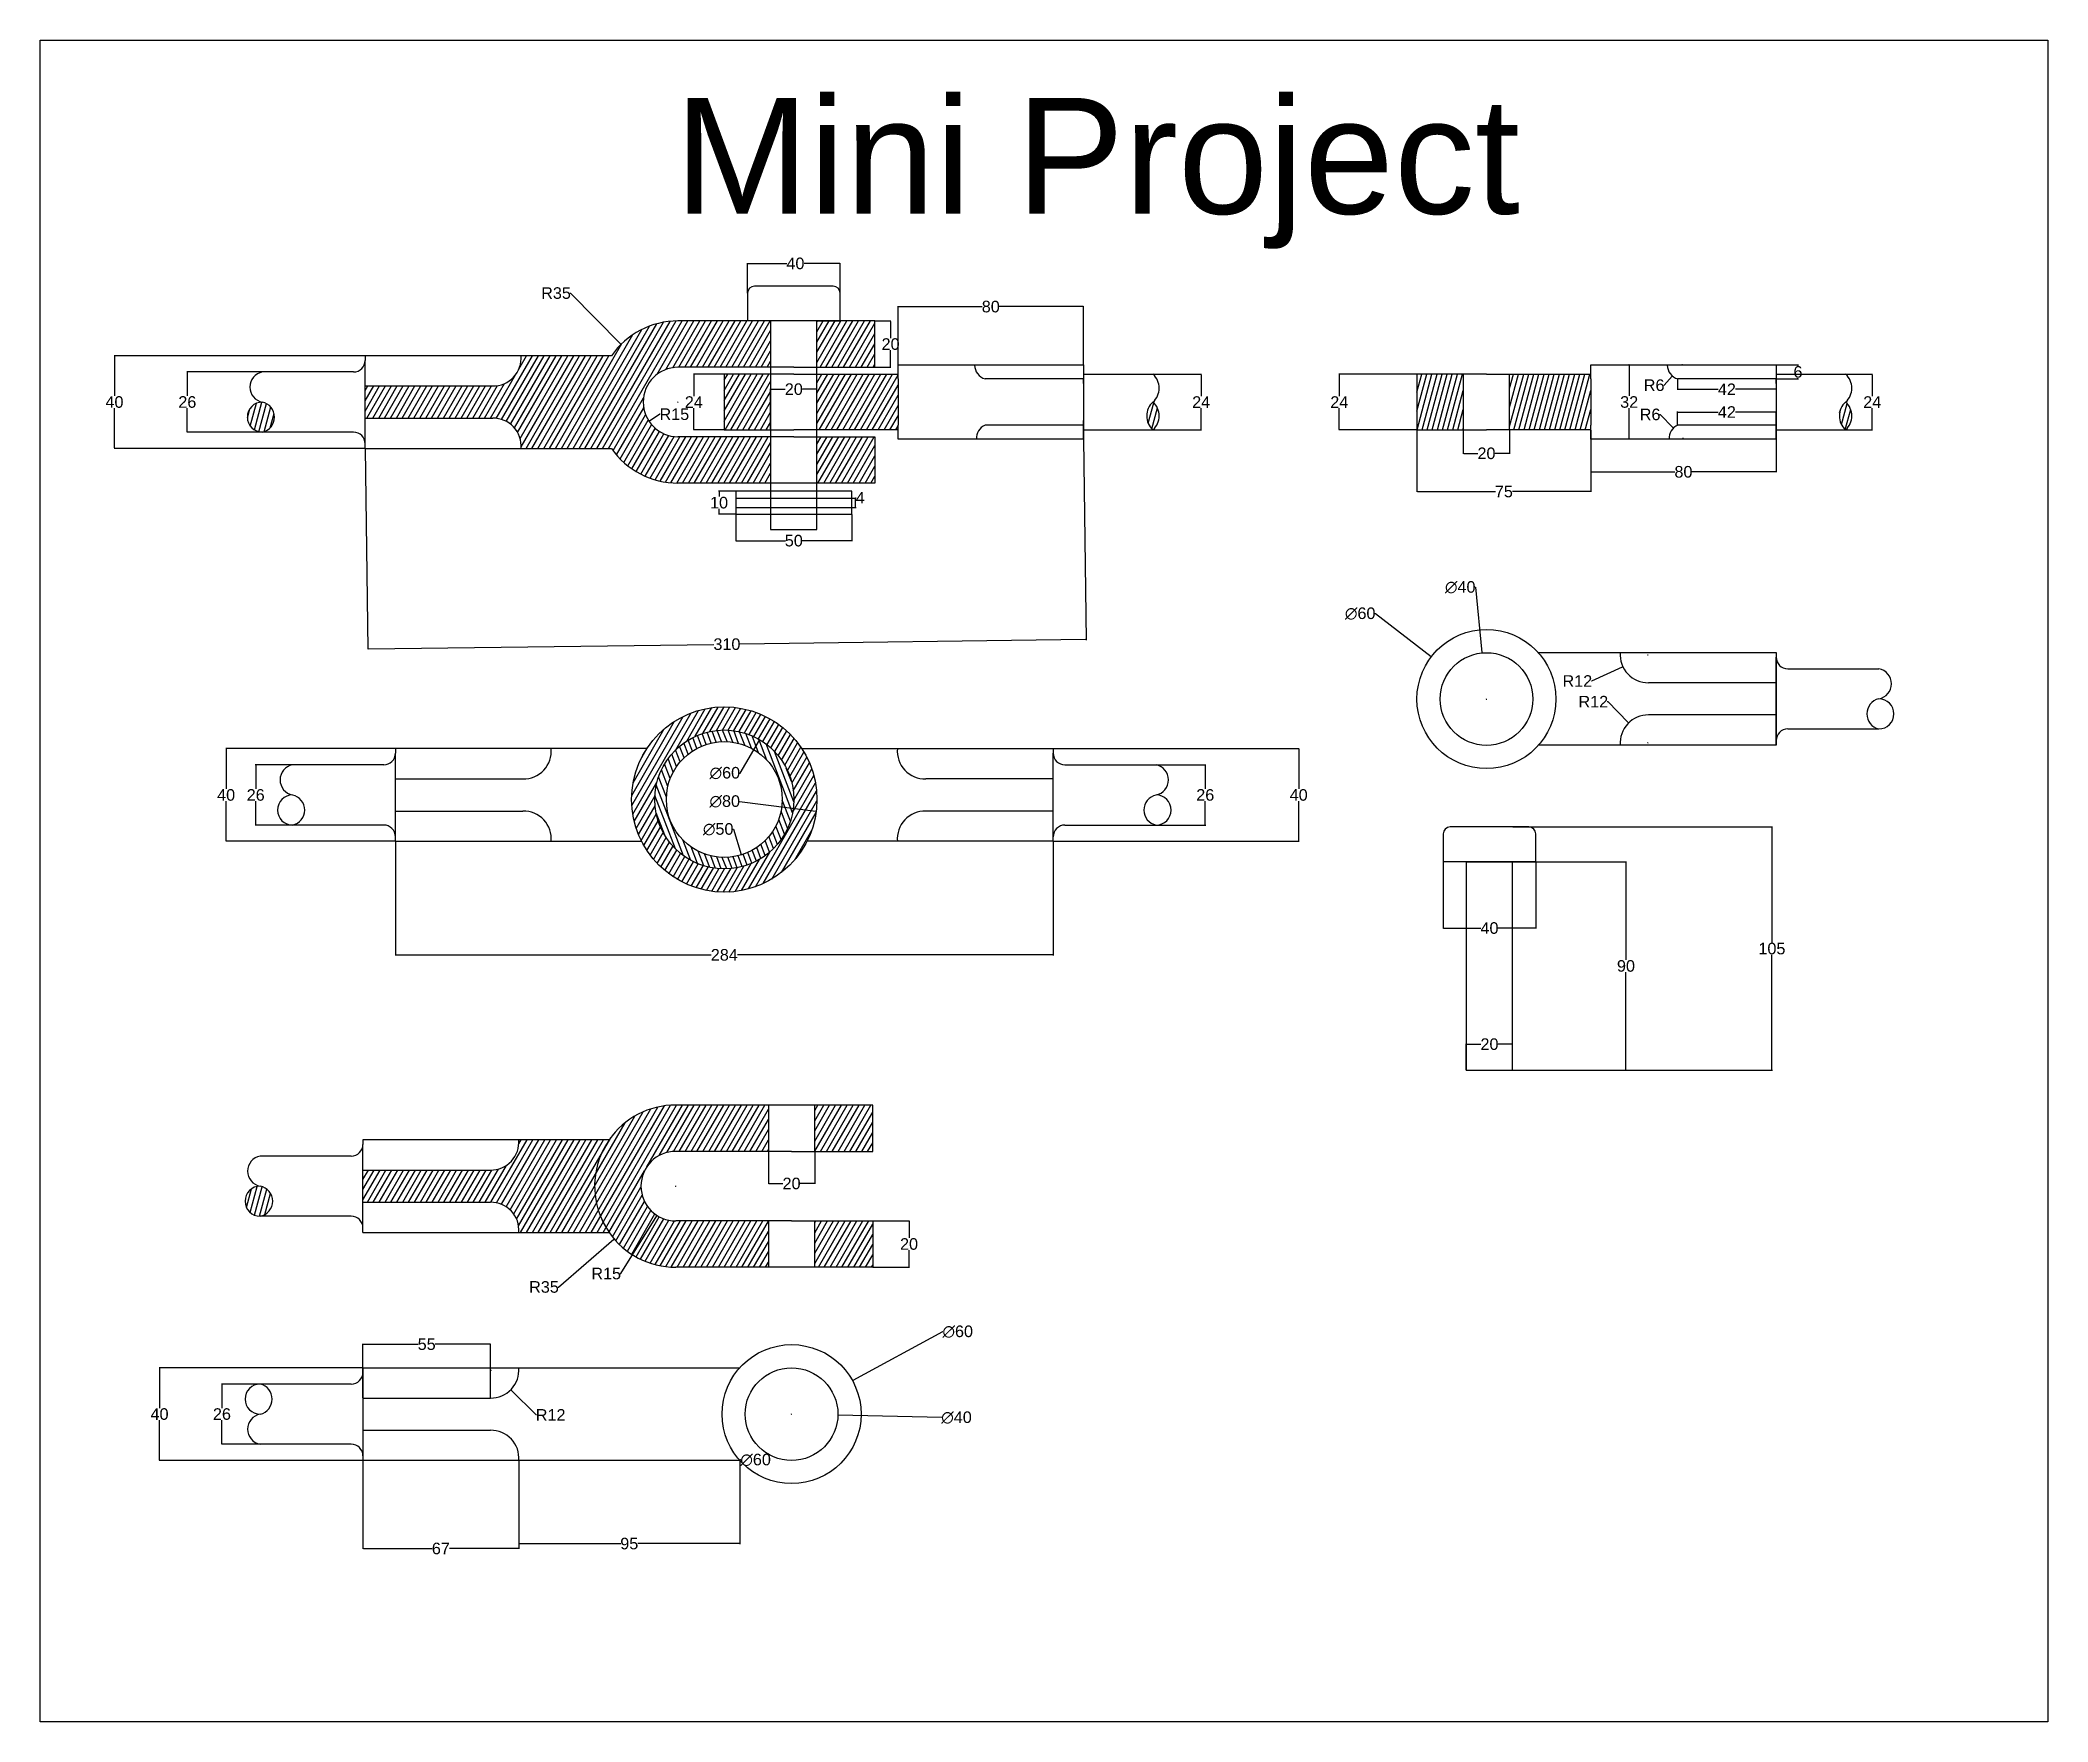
# Model space of a CAD drawing. Header units: inches. Extents: x 51 to 917, y -380 to 346.
import ezdxf

# ---------------------------------------------------------------- set-up
doc = ezdxf.new("R2010")
doc.units = ezdxf.units.IN
doc.header["$MEASUREMENT"] = 0
doc.styles.get("Standard").update_dxf_attribs({"font": 'arial.ttf'})
doc.dimstyles.get("Standard").update_dxf_attribs({"dimtxt": 5, "dimasz": 0.18, "dimexe": 0.18, "dimexo": 0.0625, "dimgap": 0.09, "dimtad": 0, "dimtih": 1, "dimtoh": 1, "dimdec": 0, "dimzin": 0, "dimdsep": 46, "dimtxsty": 'Standard', "dimcen": 0.09, "dimclrt": 4, "dimadec": 0, "dimazin": 0, "dimtfac": 1, "dimtdec": 0, "dimtofl": 0, "dimtmove": 0, "dimatfit": 3, "dimfxl": 1, "dimtolj": 1, "dimtzin": 0, "dimarcsym": 0})
pattern_1 = [(60, (868.6702, 176.3379), (-1.905256, 1.1), [])]

msp = doc.modelspace()

# ---------------------------------------------------------------- texts
at = {"insert": (506.85, 288.62), "char_height": 50, "attachment_point": 5}
msp.add_mtext_dynamic_manual_height_columns('{\\C114;\\c4758291;Mini Project}', width=459.7215, gutter_width=1, heights=[0], dxfattribs=at)

# ---------------------------------------------------------------- blocks, each defined once
blk = doc.blocks.new('*D1')
at = {"color": 0, "lineweight": -2, "transparency": 16777216}
for p, q in [((345.86, 201.9), (332.58, 201.9)), ((332.76, 201.72), (332.76, 192.5)), ((332.76, 178.08), (332.76, 187.3)), ((345.86, 177.9), (332.58, 177.9))]:
    blk.add_line(p, q, dxfattribs=at)
at = {"color": 0, "transparency": 16777216}
for points in [[(332.73, 201.72), (332.79, 201.72), (332.76, 201.9)], [(332.73, 178.08), (332.79, 178.08), (332.76, 177.9)]]:
    blk.add_solid(points, dxfattribs=at)
at = {"layer": 'Defpoints', "color": 0, "transparency": 16777216}
for p in [(345.92, 201.9), (332.76, 177.9), (345.92, 177.9)]:
    blk.add_point(p, dxfattribs=at)
at = {"color": 4, "transparency": 16777216, "insert": (332.76, 189.9), "char_height": 5, "attachment_point": 5}
blk.add_mtext('\\A1;24', dxfattribs=at)
blk = doc.blocks.new('*D2')
at = {"color": 0, "lineweight": -2, "transparency": 16777216}
for p, q in [((410.98, 224.9), (417.86, 224.9)), ((417.68, 224.72), (417.68, 217.54)), ((417.68, 205.08), (417.68, 212.25)), ((410.98, 204.9), (417.86, 204.9))]:
    blk.add_line(p, q, dxfattribs=at)
at = {"color": 0, "transparency": 16777216}
for points in [[(417.65, 224.72), (417.71, 224.72), (417.68, 224.9)], [(417.65, 205.08), (417.71, 205.08), (417.68, 204.9)]]:
    blk.add_solid(points, dxfattribs=at)
at = {"layer": 'Defpoints', "color": 0, "transparency": 16777216}
for p in [(410.92, 224.9), (417.68, 224.9), (410.92, 204.9)]:
    blk.add_point(p, dxfattribs=at)
at = {"color": 4, "transparency": 16777216, "insert": (417.68, 214.9), "char_height": 5, "attachment_point": 5}
blk.add_mtext('\\A1;20', dxfattribs=at)
blk = doc.blocks.new('*D3')
at = {"color": 0, "lineweight": -2, "transparency": 16777216}
for p, q in [((355.92, 236.96), (355.92, 249.9)), ((356.1, 249.72), (372.85, 249.72)), ((395.74, 249.72), (380.37, 249.72)), ((395.92, 236.96), (395.92, 249.9))]:
    blk.add_line(p, q, dxfattribs=at)
at = {"color": 0, "transparency": 16777216}
for points in [[(356.1, 249.75), (356.1, 249.69), (355.92, 249.72)], [(395.74, 249.75), (395.74, 249.69), (395.92, 249.72)]]:
    blk.add_solid(points, dxfattribs=at)
at = {"layer": 'Defpoints', "color": 0, "transparency": 16777216}
for p in [(355.92, 249.72), (355.92, 236.9), (395.92, 236.9)]:
    blk.add_point(p, dxfattribs=at)
at = {"color": 4, "transparency": 16777216, "insert": (376.61, 249.72), "char_height": 5, "attachment_point": 5}
blk.add_mtext('\\A1;40', dxfattribs=at)
blk = doc.blocks.new('*D4')
at = {"color": 0, "lineweight": -2, "transparency": 16777216}
for p, q in [((365.92, 177.96), (365.92, 195.61)), ((366.1, 195.43), (372.21, 195.43)), ((385.74, 195.43), (379.63, 195.43)), ((385.92, 177.96), (385.92, 195.61))]:
    blk.add_line(p, q, dxfattribs=at)
at = {"color": 0, "transparency": 16777216}
for points in [[(366.1, 195.46), (366.1, 195.4), (365.92, 195.43)], [(385.74, 195.46), (385.74, 195.4), (385.92, 195.43)]]:
    blk.add_solid(points, dxfattribs=at)
at = {"layer": 'Defpoints', "color": 0, "transparency": 16777216}
for p in [(385.92, 195.43), (365.92, 177.9), (385.92, 177.9)]:
    blk.add_point(p, dxfattribs=at)
at = {"color": 4, "transparency": 16777216, "insert": (375.92, 195.43), "char_height": 5, "attachment_point": 5}
blk.add_mtext('\\A1;20', dxfattribs=at)
blk = doc.blocks.new('*D5')
at = {"color": 0, "lineweight": -2, "transparency": 16777216}
for p, q in [((350.92, 141.39), (350.92, 129.88)), ((400.92, 141.39), (400.92, 129.88)), ((351.1, 130.06), (372.26, 130.06)), ((400.74, 130.06), (379.58, 130.06))]:
    blk.add_line(p, q, dxfattribs=at)
at = {"color": 0, "transparency": 16777216}
for points in [[(351.1, 130.09), (351.1, 130.03), (350.92, 130.06)], [(400.74, 130.09), (400.74, 130.03), (400.92, 130.06)]]:
    blk.add_solid(points, dxfattribs=at)
at = {"layer": 'Defpoints', "color": 0, "transparency": 16777216}
for p in [(350.92, 141.45), (400.92, 141.45), (350.92, 130.06)]:
    blk.add_point(p, dxfattribs=at)
at = {"color": 4, "transparency": 16777216, "insert": (375.92, 130.06), "char_height": 5, "attachment_point": 5}
blk.add_mtext('\\A1;50', dxfattribs=at)
blk = doc.blocks.new('*D6')
at = {"color": 0, "lineweight": -2, "transparency": 16777216}
for p, q in [((350.86, 151.45), (343.47, 151.45)), ((343.65, 151.27), (343.65, 149.1)), ((350.86, 141.45), (343.47, 141.45)), ((343.65, 141.63), (343.65, 143.81))]:
    blk.add_line(p, q, dxfattribs=at)
at = {"color": 0, "transparency": 16777216}
for points in [[(343.62, 151.27), (343.68, 151.27), (343.65, 151.45)], [(343.62, 141.63), (343.68, 141.63), (343.65, 141.45)]]:
    blk.add_solid(points, dxfattribs=at)
at = {"layer": 'Defpoints', "color": 0, "transparency": 16777216}
for p in [(343.65, 151.45), (350.92, 151.45), (350.92, 141.45)]:
    blk.add_point(p, dxfattribs=at)
at = {"color": 4, "transparency": 16777216, "insert": (343.65, 146.45), "char_height": 5, "attachment_point": 5}
blk.add_mtext('\\A1;10', dxfattribs=at)
blk = doc.blocks.new('*D7')
at = {"color": 0, "lineweight": -2, "transparency": 16777216}
for p, q in [((400.98, 148.45), (402.78, 148.45)), ((402.6, 148.45), (402.6, 148.63)), ((402.6, 148.63), (402.78, 148.63)), ((402.6, 144.63), (402.6, 148.27)), ((400.98, 144.45), (402.78, 144.45))]:
    blk.add_line(p, q, dxfattribs=at)
at = {"color": 0, "transparency": 16777216}
for points in [[(402.57, 148.27), (402.63, 148.27), (402.6, 148.45)], [(402.57, 144.63), (402.63, 144.63), (402.6, 144.45)]]:
    blk.add_solid(points, dxfattribs=at)
at = {"layer": 'Defpoints', "color": 0, "transparency": 16777216}
for p in [(400.92, 148.45), (402.6, 148.45), (400.92, 144.45)]:
    blk.add_point(p, dxfattribs=at)
at = {"color": 4, "transparency": 16777216, "insert": (404.6, 148.63), "char_height": 5, "attachment_point": 5}
blk.add_mtext('\\A1;4', dxfattribs=at)
blk = doc.blocks.new('*D8')
at = {"color": 0, "lineweight": -2, "transparency": 16777216}
for p, q in [((318.1, 184.63), (313.63, 181.61)), ((318.28, 184.63), (318.1, 184.63))]:
    blk.add_line(p, q, dxfattribs=at)
at = {"color": 0, "transparency": 16777216}
blk.add_solid([(313.61, 181.64), (313.65, 181.59), (313.48, 181.51)], dxfattribs=at)
at = {"layer": 'Defpoints', "color": 0, "transparency": 16777216}
for p in [(325.92, 189.9), (313.48, 181.51)]:
    blk.add_point(p, dxfattribs=at)
at = {"color": 4, "transparency": 16777216, "insert": (324.36, 184.63), "char_height": 5, "attachment_point": 5}
blk.add_mtext('\\A1;R15', dxfattribs=at)
blk = doc.blocks.new('*D9')
at = {"color": 0, "lineweight": -2, "transparency": 16777216}
for p, q in [((279.38, 236.92), (279.56, 236.92)), ((279.56, 236.92), (301.22, 214.95)), ((325.83, 189.9), (326.01, 189.9)), ((325.92, 189.81), (325.92, 189.99))]:
    blk.add_line(p, q, dxfattribs=at)
at = {"color": 0, "transparency": 16777216}
blk.add_solid([(301.24, 214.97), (301.2, 214.93), (301.35, 214.82)], dxfattribs=at)
at = {"layer": 'Defpoints', "color": 0, "transparency": 16777216}
for p in [(301.35, 214.82), (325.92, 189.9)]:
    blk.add_point(p, dxfattribs=at)
at = {"color": 4, "transparency": 16777216, "insert": (273.29, 236.92), "char_height": 5, "attachment_point": 5}
blk.add_mtext('\\A1;R35', dxfattribs=at)
blk = doc.blocks.new('*D10')
at = {"color": 0, "lineweight": -2, "transparency": 16777216}
for p, q in [((257.21, -267.03), (257.21, -303.04)), ((352.6, -267.03), (352.6, -303.04)), ((257.39, -302.86), (301.21, -302.86)), ((352.42, -302.86), (308.59, -302.86))]:
    blk.add_line(p, q, dxfattribs=at)
at = {"color": 0, "transparency": 16777216}
for points in [[(257.39, -302.83), (257.39, -302.89), (257.21, -302.86)], [(352.42, -302.83), (352.42, -302.89), (352.6, -302.86)]]:
    blk.add_solid(points, dxfattribs=at)
at = {"layer": 'Defpoints', "color": 0, "transparency": 16777216}
for p in [(257.21, -266.96), (352.6, -266.96), (257.21, -302.86)]:
    blk.add_point(p, dxfattribs=at)
at = {"color": 4, "transparency": 16777216, "insert": (304.9, -302.86), "char_height": 5, "attachment_point": 5}
blk.add_mtext('\\A1;95', dxfattribs=at)
blk = doc.blocks.new('*D11')
at = {"color": 0, "lineweight": -2, "transparency": 16777216}
for p, q in [((189.95, -267.03), (189.95, -305.16)), ((257.21, -267.03), (257.21, -305.16)), ((190.13, -304.98), (219.89, -304.98)), ((257.03, -304.98), (227.26, -304.98))]:
    blk.add_line(p, q, dxfattribs=at)
at = {"color": 0, "transparency": 16777216}
for points in [[(190.13, -304.95), (190.13, -305.01), (189.95, -304.98)], [(257.03, -304.95), (257.03, -305.01), (257.21, -304.98)]]:
    blk.add_solid(points, dxfattribs=at)
at = {"layer": 'Defpoints', "color": 0, "transparency": 16777216}
for p in [(189.95, -266.96), (257.21, -266.96), (189.95, -304.98)]:
    blk.add_point(p, dxfattribs=at)
at = {"color": 4, "transparency": 16777216, "insert": (223.58, -304.98), "char_height": 5, "attachment_point": 5}
blk.add_mtext('\\A1;67', dxfattribs=at)
blk = doc.blocks.new('*D12')
at = {"color": 0, "lineweight": -2, "transparency": 16777216}
for p, q in [((352.87, -266.72), (352.73, -266.84)), ((353.05, -266.72), (352.87, -266.72))]:
    blk.add_line(p, q, dxfattribs=at)
at = {"color": 0, "transparency": 16777216}
blk.add_solid([(352.71, -266.82), (352.75, -266.87), (352.6, -266.96)], dxfattribs=at)
at = {"layer": 'Defpoints', "color": 0, "transparency": 16777216}
for p in [(397.29, -226.93), (352.6, -266.96)]:
    blk.add_point(p, dxfattribs=at)
at = {"color": 4, "transparency": 16777216, "insert": (359.43, -266.72), "char_height": 5, "attachment_point": 5}
blk.add_mtext('\\A1;∅60', dxfattribs=at)
blk = doc.blocks.new('*D13')
at = {"color": 0, "lineweight": -2, "transparency": 16777216}
for p, q in [((189.88, -226.96), (102, -226.96)), ((102.18, -227.14), (102.18, -244.32)), ((102.18, -266.78), (102.18, -249.61)), ((189.88, -266.96), (102, -266.96))]:
    blk.add_line(p, q, dxfattribs=at)
at = {"color": 0, "transparency": 16777216}
for points in [[(102.15, -227.14), (102.21, -227.14), (102.18, -226.96)], [(102.15, -266.78), (102.21, -266.78), (102.18, -266.96)]]:
    blk.add_solid(points, dxfattribs=at)
at = {"layer": 'Defpoints', "color": 0, "transparency": 16777216}
for p in [(189.95, -226.96), (102.18, -266.96), (189.95, -266.96)]:
    blk.add_point(p, dxfattribs=at)
at = {"color": 4, "transparency": 16777216, "insert": (102.18, -246.96), "char_height": 5, "attachment_point": 5}
blk.add_mtext('\\A1;40', dxfattribs=at)
blk = doc.blocks.new('*D14')
at = {"color": 0, "lineweight": -2, "transparency": 16777216}
for p, q in [((184.88, -233.97), (128.93, -233.97)), ((129.11, -234.15), (129.11, -244.32)), ((129.11, -259.78), (129.11, -249.61)), ((184.88, -259.96), (128.93, -259.96))]:
    blk.add_line(p, q, dxfattribs=at)
at = {"color": 0, "transparency": 16777216}
for points in [[(129.08, -234.15), (129.14, -234.15), (129.11, -233.97)], [(129.08, -259.78), (129.14, -259.78), (129.11, -259.96)]]:
    blk.add_solid(points, dxfattribs=at)
at = {"layer": 'Defpoints', "color": 0, "transparency": 16777216}
for p in [(184.95, -233.97), (129.11, -259.96), (184.95, -259.96)]:
    blk.add_point(p, dxfattribs=at)
at = {"color": 4, "transparency": 16777216, "insert": (129.11, -246.96), "char_height": 5, "attachment_point": 5}
blk.add_mtext('\\A1;26', dxfattribs=at)
blk = doc.blocks.new('*D15')
at = {"color": 0, "lineweight": -2, "transparency": 16777216}
for p, q in [((440.1, -211.37), (401.43, -232.48)), ((440.28, -211.37), (440.1, -211.37)), ((374.86, -246.95), (375.04, -246.95)), ((374.95, -247.04), (374.95, -246.86))]:
    blk.add_line(p, q, dxfattribs=at)
at = {"color": 0, "transparency": 16777216}
blk.add_solid([(401.42, -232.46), (401.45, -232.51), (401.28, -232.57)], dxfattribs=at)
at = {"layer": 'Defpoints', "color": 0, "transparency": 16777216}
for p in [(401.28, -232.57), (348.61, -261.32)]:
    blk.add_point(p, dxfattribs=at)
at = {"color": 4, "transparency": 16777216, "insert": (446.66, -211.37), "char_height": 5, "attachment_point": 5}
blk.add_mtext('\\A1;∅60', dxfattribs=at)
blk = doc.blocks.new('*D16')
at = {"color": 0, "lineweight": -2, "transparency": 16777216}
for p, q in [((374.86, -246.95), (375.04, -246.95)), ((374.95, -247.04), (374.95, -246.86)), ((439.75, -248.45), (395.12, -247.41))]:
    blk.add_line(p, q, dxfattribs=at)
at = {"color": 0, "transparency": 16777216}
blk.add_solid([(395.12, -247.38), (395.12, -247.44), (394.94, -247.41)], dxfattribs=at)
at = {"layer": 'Defpoints', "color": 0, "transparency": 16777216}
for p in [(354.95, -246.48), (394.94, -247.41)]:
    blk.add_point(p, dxfattribs=at)
at = {"color": 4, "transparency": 16777216, "insert": (446.13, -248.45), "char_height": 5, "attachment_point": 5}
blk.add_mtext('\\A1;∅40', dxfattribs=at)
blk = doc.blocks.new('*D17')
at = {"color": 0, "lineweight": -2, "transparency": 16777216}
for p, q in [((245.17, -228.01), (245.35, -228.01)), ((245.26, -228.1), (245.26, -227.92)), ((264.75, -247.3), (253.91, -236.57)), ((264.93, -247.3), (264.75, -247.3))]:
    blk.add_line(p, q, dxfattribs=at)
at = {"color": 0, "transparency": 16777216}
blk.add_solid([(253.93, -236.55), (253.89, -236.59), (253.78, -236.45)], dxfattribs=at)
at = {"layer": 'Defpoints', "color": 0, "transparency": 16777216}
for p in [(245.26, -228.01), (253.78, -236.45)]:
    blk.add_point(p, dxfattribs=at)
at = {"color": 4, "transparency": 16777216, "insert": (270.97, -247.3), "char_height": 5, "attachment_point": 5}
blk.add_mtext('\\A1;R12', dxfattribs=at)
blk = doc.blocks.new('*D18')
at = {"color": 0, "lineweight": -2, "transparency": 16777216}
for p, q in [((189.95, -239.94), (189.95, -216.61)), ((244.99, -239.94), (244.99, -216.61)), ((190.13, -216.79), (213.78, -216.79)), ((244.81, -216.79), (221.16, -216.79))]:
    blk.add_line(p, q, dxfattribs=at)
at = {"color": 0, "transparency": 16777216}
for points in [[(190.13, -216.76), (190.13, -216.82), (189.95, -216.79)], [(244.81, -216.76), (244.81, -216.82), (244.99, -216.79)]]:
    blk.add_solid(points, dxfattribs=at)
at = {"layer": 'Defpoints', "color": 0, "transparency": 16777216}
for p in [(189.95, -216.79), (189.95, -240), (244.99, -240)]:
    blk.add_point(p, dxfattribs=at)
at = {"color": 4, "transparency": 16777216, "insert": (217.47, -216.79), "char_height": 5, "attachment_point": 5}
blk.add_mtext('\\A1;55', dxfattribs=at)
blk = doc.blocks.new('*D19')
at = {"color": 0, "lineweight": -2, "transparency": 16777216}
for p, q in [((410.01, -163.55), (425.82, -163.55)), ((425.64, -163.73), (425.64, -170.91)), ((425.64, -183.37), (425.64, -176.2)), ((410.01, -183.55), (425.82, -183.55))]:
    blk.add_line(p, q, dxfattribs=at)
at = {"color": 0, "transparency": 16777216}
for points in [[(425.61, -163.73), (425.67, -163.73), (425.64, -163.55)], [(425.61, -183.37), (425.67, -183.37), (425.64, -183.55)]]:
    blk.add_solid(points, dxfattribs=at)
at = {"layer": 'Defpoints', "color": 0, "transparency": 16777216}
for p in [(409.95, -163.55), (409.95, -183.55), (425.64, -183.55)]:
    blk.add_point(p, dxfattribs=at)
at = {"color": 4, "transparency": 16777216, "insert": (425.64, -173.55), "char_height": 5, "attachment_point": 5}
blk.add_mtext('\\A1;20', dxfattribs=at)
blk = doc.blocks.new('*D20')
at = {"color": 0, "lineweight": -2, "transparency": 16777216}
for p, q in [((324.86, -148.55), (325.04, -148.55)), ((324.95, -148.64), (324.95, -148.46)), ((301.2, -186.3), (316.86, -161.4)), ((301.02, -186.3), (301.2, -186.3))]:
    blk.add_line(p, q, dxfattribs=at)
at = {"color": 0, "transparency": 16777216}
blk.add_solid([(316.84, -161.39), (316.89, -161.42), (316.96, -161.25)], dxfattribs=at)
at = {"layer": 'Defpoints', "color": 0, "transparency": 16777216}
for p in [(324.95, -148.55), (316.96, -161.25)]:
    blk.add_point(p, dxfattribs=at)
at = {"color": 4, "transparency": 16777216, "insert": (294.94, -186.3), "char_height": 5, "attachment_point": 5}
blk.add_mtext('\\A1;R15', dxfattribs=at)
blk = doc.blocks.new('*D21')
at = {"color": 0, "lineweight": -2, "transparency": 16777216}
for p, q in [((324.86, -148.55), (325.04, -148.55)), ((324.95, -148.64), (324.95, -148.46)), ((274.36, -192.09), (298.28, -171.5)), ((274.18, -192.09), (274.36, -192.09))]:
    blk.add_line(p, q, dxfattribs=at)
blk.add_arc((324.95, -148.55), 35, 145.25241, 221.01126, dxfattribs=at)
at = {"color": 0, "transparency": 16777216}
blk.add_solid([(298.26, -171.48), (298.3, -171.52), (298.42, -171.38)], dxfattribs=at)
at = {"layer": 'Defpoints', "color": 0, "transparency": 16777216}
for p in [(324.95, -148.55), (298.42, -171.38)]:
    blk.add_point(p, dxfattribs=at)
at = {"color": 4, "transparency": 16777216, "insert": (268.1, -192.09), "char_height": 5, "attachment_point": 5}
blk.add_mtext('\\A1;R35', dxfattribs=at)
blk = doc.blocks.new('*D22')
at = {"color": 0, "lineweight": -2, "transparency": 16777216}
for p, q in [((364.95, -133.62), (364.95, -147.61)), ((384.95, -133.62), (384.95, -147.61)), ((365.13, -147.43), (371.24, -147.43)), ((384.77, -147.43), (378.65, -147.43))]:
    blk.add_line(p, q, dxfattribs=at)
at = {"color": 0, "transparency": 16777216}
for points in [[(365.13, -147.4), (365.13, -147.46), (364.95, -147.43)], [(384.77, -147.4), (384.77, -147.46), (384.95, -147.43)]]:
    blk.add_solid(points, dxfattribs=at)
at = {"layer": 'Defpoints', "color": 0, "transparency": 16777216}
for p in [(364.95, -133.55), (384.95, -133.55), (384.95, -147.43)]:
    blk.add_point(p, dxfattribs=at)
at = {"color": 4, "transparency": 16777216, "insert": (374.95, -147.43), "char_height": 5, "attachment_point": 5}
blk.add_mtext('\\A1;20', dxfattribs=at)
blk = doc.blocks.new('*D23')
at = {"color": 0, "lineweight": -2, "transparency": 16777216}
for p, q in [((500.92, 173.83), (502.04, 87.19)), ((190.92, 169.83), (192.04, 83.19)), ((501.86, 87.37), (352.64, 85.45)), ((192.22, 83.38), (341.43, 85.3))]:
    blk.add_line(p, q, dxfattribs=at)
at = {"color": 0, "transparency": 16777216}
for points in [[(501.86, 87.4), (501.86, 87.34), (502.04, 87.37)], [(192.22, 83.41), (192.22, 83.35), (192.04, 83.37)]]:
    blk.add_solid(points, dxfattribs=at)
at = {"layer": 'Defpoints', "color": 0, "transparency": 16777216}
for p in [(500.92, 173.9), (190.92, 169.9), (192.04, 83.37)]:
    blk.add_point(p, dxfattribs=at)
at = {"color": 4, "transparency": 16777216, "insert": (347.04, 85.37), "char_height": 5, "attachment_point": 5}
blk.add_mtext('\\A1;310', dxfattribs=at)
blk = doc.blocks.new('*D24')
at = {"color": 0, "lineweight": -2, "transparency": 16777216}
for p, q in [((420.92, 205.96), (420.92, 231.26)), ((421.1, 231.08), (457.25, 231.08)), ((500.74, 231.08), (464.59, 231.08)), ((500.92, 205.96), (500.92, 231.26))]:
    blk.add_line(p, q, dxfattribs=at)
at = {"color": 0, "transparency": 16777216}
for points in [[(421.1, 231.11), (421.1, 231.05), (420.92, 231.08)], [(500.74, 231.11), (500.74, 231.05), (500.92, 231.08)]]:
    blk.add_solid(points, dxfattribs=at)
at = {"layer": 'Defpoints', "color": 0, "transparency": 16777216}
for p in [(500.92, 231.08), (420.92, 205.9), (500.92, 205.9)]:
    blk.add_point(p, dxfattribs=at)
at = {"color": 4, "transparency": 16777216, "insert": (460.92, 231.08), "char_height": 5, "attachment_point": 5}
blk.add_mtext('\\A1;80', dxfattribs=at)
blk = doc.blocks.new('*D26')
at = {"color": 0, "lineweight": -2, "transparency": 16777216}
for p, q in [((146.51, 202.89), (113.99, 202.89)), ((114.17, 202.71), (114.17, 192.54)), ((114.17, 177.08), (114.17, 187.25)), ((146.51, 176.9), (113.99, 176.9))]:
    blk.add_line(p, q, dxfattribs=at)
at = {"color": 0, "transparency": 16777216}
for points in [[(114.14, 202.71), (114.2, 202.71), (114.17, 202.89)], [(114.14, 177.08), (114.2, 177.08), (114.17, 176.9)]]:
    blk.add_solid(points, dxfattribs=at)
at = {"layer": 'Defpoints', "color": 0, "transparency": 16777216}
for p in [(146.57, 202.89), (114.17, 176.9), (146.57, 176.9)]:
    blk.add_point(p, dxfattribs=at)
at = {"color": 4, "transparency": 16777216, "insert": (114.17, 189.9), "char_height": 5, "attachment_point": 5}
blk.add_mtext('\\A1;26', dxfattribs=at)
blk = doc.blocks.new('*D27')
at = {"color": 0, "lineweight": -2, "transparency": 16777216}
for p, q in [((530.98, 201.9), (551.91, 201.9)), ((551.73, 201.72), (551.73, 192.5)), ((551.73, 178.08), (551.73, 187.3)), ((530.98, 177.9), (551.91, 177.9))]:
    blk.add_line(p, q, dxfattribs=at)
at = {"color": 0, "transparency": 16777216}
for points in [[(551.7, 201.72), (551.76, 201.72), (551.73, 201.9)], [(551.7, 178.08), (551.76, 178.08), (551.73, 177.9)]]:
    blk.add_solid(points, dxfattribs=at)
at = {"layer": 'Defpoints', "color": 0, "transparency": 16777216}
for p in [(530.92, 201.9), (530.92, 177.9), (551.73, 177.9)]:
    blk.add_point(p, dxfattribs=at)
at = {"color": 4, "transparency": 16777216, "insert": (551.73, 189.9), "char_height": 5, "attachment_point": 5}
blk.add_mtext('\\A1;24', dxfattribs=at)
blk = doc.blocks.new('*D28')
at = {"color": 0, "lineweight": -2, "transparency": 16777216}
for p, q in [((210.86, 209.9), (82.55, 209.9)), ((82.73, 209.72), (82.73, 192.54)), ((82.73, 170.08), (82.73, 187.25)), ((190.86, 169.9), (82.55, 169.9))]:
    blk.add_line(p, q, dxfattribs=at)
at = {"color": 0, "transparency": 16777216}
for points in [[(82.7, 209.72), (82.76, 209.72), (82.73, 209.9)], [(82.7, 170.08), (82.76, 170.08), (82.73, 169.9)]]:
    blk.add_solid(points, dxfattribs=at)
at = {"layer": 'Defpoints', "color": 0, "transparency": 16777216}
for p in [(210.92, 209.9), (82.73, 169.9), (190.92, 169.9)]:
    blk.add_point(p, dxfattribs=at)
at = {"color": 4, "transparency": 16777216, "insert": (82.73, 189.9), "char_height": 5, "attachment_point": 5}
blk.add_mtext('\\A1;40', dxfattribs=at)
blk = doc.blocks.new('*D29')
at = {"color": 0, "lineweight": -2, "transparency": 16777216}
for p, q in [((203.89, 40.29), (130.73, 40.29)), ((130.91, 40.11), (130.91, 22.93)), ((130.91, 0.47), (130.91, 17.65)), ((203.89, 0.29), (130.73, 0.29))]:
    blk.add_line(p, q, dxfattribs=at)
at = {"color": 0, "transparency": 16777216}
for points in [[(130.88, 40.11), (130.94, 40.11), (130.91, 40.29)], [(130.88, 0.47), (130.94, 0.47), (130.91, 0.29)]]:
    blk.add_solid(points, dxfattribs=at)
at = {"layer": 'Defpoints', "color": 0, "transparency": 16777216}
for p in [(203.95, 40.29), (130.91, 0.29), (203.95, 0.29)]:
    blk.add_point(p, dxfattribs=at)
at = {"color": 4, "transparency": 16777216, "insert": (130.91, 20.29), "char_height": 5, "attachment_point": 5}
blk.add_mtext('\\A1;40', dxfattribs=at)
blk = doc.blocks.new('*D30')
at = {"color": 0, "lineweight": -2, "transparency": 16777216}
for p, q in [((159.54, 33.28), (143.49, 33.28)), ((143.67, 33.1), (143.67, 22.93)), ((143.67, 7.48), (143.67, 17.65)), ((159.54, 7.3), (143.49, 7.3))]:
    blk.add_line(p, q, dxfattribs=at)
at = {"color": 0, "transparency": 16777216}
for points in [[(143.64, 33.1), (143.7, 33.1), (143.67, 33.28)], [(143.64, 7.48), (143.7, 7.48), (143.67, 7.3)]]:
    blk.add_solid(points, dxfattribs=at)
at = {"layer": 'Defpoints', "color": 0, "transparency": 16777216}
for p in [(159.6, 33.28), (143.67, 7.3), (159.6, 7.3)]:
    blk.add_point(p, dxfattribs=at)
at = {"color": 4, "transparency": 16777216, "insert": (143.67, 20.29), "char_height": 5, "attachment_point": 5}
blk.add_mtext('\\A1;26', dxfattribs=at)
blk = doc.blocks.new('*D31')
at = {"color": 0, "lineweight": -2, "transparency": 16777216}
for p, q in [((532.3, 33.28), (553.67, 33.28)), ((553.49, 33.1), (553.49, 22.93)), ((553.49, 7.48), (553.49, 17.65)), ((532.3, 7.3), (553.67, 7.3))]:
    blk.add_line(p, q, dxfattribs=at)
at = {"color": 0, "transparency": 16777216}
for points in [[(553.46, 33.1), (553.52, 33.1), (553.49, 33.28)], [(553.46, 7.48), (553.52, 7.48), (553.49, 7.3)]]:
    blk.add_solid(points, dxfattribs=at)
at = {"layer": 'Defpoints', "color": 0, "transparency": 16777216}
for p in [(532.24, 33.28), (532.24, 7.3), (553.49, 7.3)]:
    blk.add_point(p, dxfattribs=at)
at = {"color": 4, "transparency": 16777216, "insert": (553.49, 20.29), "char_height": 5, "attachment_point": 5}
blk.add_mtext('\\A1;26', dxfattribs=at)
blk = doc.blocks.new('*D32')
at = {"color": 0, "lineweight": -2, "transparency": 16777216}
for p, q in [((487.95, 40.29), (593.99, 40.29)), ((593.81, 40.11), (593.81, 22.93)), ((593.81, 0.47), (593.81, 17.65)), ((487.95, 0.29), (593.99, 0.29))]:
    blk.add_line(p, q, dxfattribs=at)
at = {"color": 0, "transparency": 16777216}
for points in [[(593.78, 40.11), (593.84, 40.11), (593.81, 40.29)], [(593.78, 0.47), (593.84, 0.47), (593.81, 0.29)]]:
    blk.add_solid(points, dxfattribs=at)
at = {"layer": 'Defpoints', "color": 0, "transparency": 16777216}
for p in [(487.89, 40.29), (487.89, 0.29), (593.81, 0.29)]:
    blk.add_point(p, dxfattribs=at)
at = {"color": 4, "transparency": 16777216, "insert": (593.81, 20.29), "char_height": 5, "attachment_point": 5}
blk.add_mtext('\\A1;40', dxfattribs=at)
blk = doc.blocks.new('*D33')
at = {"color": 0, "lineweight": -2, "transparency": 16777216}
for p, q in [((203.95, 0.23), (203.95, -48.92)), ((487.89, 0.23), (487.89, -48.92)), ((204.13, -48.74), (340.27, -48.74)), ((487.71, -48.74), (351.57, -48.74))]:
    blk.add_line(p, q, dxfattribs=at)
at = {"color": 0, "transparency": 16777216}
for points in [[(204.13, -48.71), (204.13, -48.77), (203.95, -48.74)], [(487.71, -48.71), (487.71, -48.77), (487.89, -48.74)]]:
    blk.add_solid(points, dxfattribs=at)
at = {"layer": 'Defpoints', "color": 0, "transparency": 16777216}
for p in [(203.95, 0.29), (487.89, 0.29), (203.95, -48.74)]:
    blk.add_point(p, dxfattribs=at)
at = {"color": 4, "transparency": 16777216, "insert": (345.92, -48.74), "char_height": 5, "attachment_point": 5}
blk.add_mtext('\\A1;284', dxfattribs=at)
blk = doc.blocks.new('*D34')
at = {"color": 0, "lineweight": -2, "transparency": 16777216}
blk.add_line((352.5, 17.5), (385.41, 13.24), dxfattribs=at)
at = {"color": 0, "transparency": 16777216}
blk.add_solid([(385.41, 13.27), (385.41, 13.21), (385.59, 13.22)], dxfattribs=at)
at = {"layer": 'Defpoints', "color": 0, "transparency": 16777216}
for p in [(306.25, 23.49), (385.59, 13.22)]:
    blk.add_point(p, dxfattribs=at)
at = {"color": 4, "transparency": 16777216, "insert": (346.11, 17.5), "char_height": 5, "attachment_point": 5}
blk.add_mtext('\\A1;∅80', dxfattribs=at)
blk = doc.blocks.new('*D35')
at = {"color": 0, "lineweight": -2, "transparency": 16777216}
for p, q in [((352.7, 29.73), (361.18, 43.97)), ((352.52, 29.73), (352.7, 29.73))]:
    blk.add_line(p, q, dxfattribs=at)
at = {"color": 0, "transparency": 16777216}
blk.add_solid([(361.16, 43.98), (361.21, 43.95), (361.28, 44.12)], dxfattribs=at)
at = {"layer": 'Defpoints', "color": 0, "transparency": 16777216}
for p in [(361.28, 44.12), (330.56, -7.42)]:
    blk.add_point(p, dxfattribs=at)
at = {"color": 4, "transparency": 16777216, "insert": (346.14, 29.73), "char_height": 5, "attachment_point": 5}
blk.add_mtext('\\A1;∅60', dxfattribs=at)
blk = doc.blocks.new('*D36')
at = {"color": 0, "lineweight": -2, "transparency": 16777216}
for p, q in [((349.66, 5.47), (349.84, 5.47)), ((349.84, 5.47), (353.16, -5.39))]:
    blk.add_line(p, q, dxfattribs=at)
at = {"color": 0, "transparency": 16777216}
blk.add_solid([(353.18, -5.38), (353.13, -5.4), (353.21, -5.56)], dxfattribs=at)
at = {"layer": 'Defpoints', "color": 0, "transparency": 16777216}
for p in [(338.63, 42.27), (353.21, -5.56)]:
    blk.add_point(p, dxfattribs=at)
at = {"color": 4, "transparency": 16777216, "insert": (343.28, 5.47), "char_height": 5, "attachment_point": 5}
blk.add_mtext('\\A1;∅50', dxfattribs=at)
blk = doc.blocks.new('*D37')
at = {"color": 0, "lineweight": -2, "transparency": 16777216}
for p, q in [((644.79, 201.9), (611.16, 201.9)), ((611.34, 201.72), (611.34, 192.5)), ((611.34, 178.08), (611.34, 187.3)), ((644.79, 177.9), (611.16, 177.9))]:
    blk.add_line(p, q, dxfattribs=at)
at = {"color": 0, "transparency": 16777216}
for points in [[(611.31, 201.72), (611.37, 201.72), (611.34, 201.9)], [(611.31, 178.08), (611.37, 178.08), (611.34, 177.9)]]:
    blk.add_solid(points, dxfattribs=at)
at = {"layer": 'Defpoints', "color": 0, "transparency": 16777216}
for p in [(644.86, 201.9), (611.34, 177.9), (644.86, 177.9)]:
    blk.add_point(p, dxfattribs=at)
at = {"color": 4, "transparency": 16777216, "insert": (611.34, 189.9), "char_height": 5, "attachment_point": 5}
blk.add_mtext('\\A1;24', dxfattribs=at)
blk = doc.blocks.new('*D38')
at = {"color": 0, "lineweight": -2, "transparency": 16777216}
for p, q in [((644.86, 177.83), (644.86, 151.09)), ((719.86, 177.83), (719.86, 151.09)), ((645.04, 151.27), (678.69, 151.27)), ((719.68, 151.27), (686.03, 151.27))]:
    blk.add_line(p, q, dxfattribs=at)
at = {"color": 0, "transparency": 16777216}
for points in [[(645.04, 151.3), (645.04, 151.24), (644.86, 151.27)], [(719.68, 151.3), (719.68, 151.24), (719.86, 151.27)]]:
    blk.add_solid(points, dxfattribs=at)
at = {"layer": 'Defpoints', "color": 0, "transparency": 16777216}
for p in [(644.86, 177.9), (719.86, 177.9), (719.86, 151.27)]:
    blk.add_point(p, dxfattribs=at)
at = {"color": 4, "transparency": 16777216, "insert": (682.36, 151.27), "char_height": 5, "attachment_point": 5}
blk.add_mtext('\\A1;75', dxfattribs=at)
blk = doc.blocks.new('*D39')
at = {"color": 0, "lineweight": -2, "transparency": 16777216}
for p, q in [((664.86, 177.83), (664.86, 167.57)), ((684.86, 177.83), (684.86, 167.57)), ((665.04, 167.75), (671.15, 167.75)), ((684.68, 167.75), (678.56, 167.75))]:
    blk.add_line(p, q, dxfattribs=at)
at = {"color": 0, "transparency": 16777216}
for points in [[(665.04, 167.78), (665.04, 167.72), (664.86, 167.75)], [(684.68, 167.78), (684.68, 167.72), (684.86, 167.75)]]:
    blk.add_solid(points, dxfattribs=at)
at = {"layer": 'Defpoints', "color": 0, "transparency": 16777216}
for p in [(664.86, 177.9), (684.86, 177.9), (684.86, 167.75)]:
    blk.add_point(p, dxfattribs=at)
at = {"color": 4, "transparency": 16777216, "insert": (674.86, 167.75), "char_height": 5, "attachment_point": 5}
blk.add_mtext('\\A1;20', dxfattribs=at)
blk = doc.blocks.new('*D41')
at = {"color": 0, "lineweight": -2, "transparency": 16777216}
for p, q in [((829.92, 201.9), (841.52, 201.9)), ((841.34, 201.72), (841.34, 192.5)), ((841.34, 178.08), (841.34, 187.3)), ((829.92, 177.9), (841.52, 177.9))]:
    blk.add_line(p, q, dxfattribs=at)
at = {"color": 0, "transparency": 16777216}
for points in [[(841.31, 201.72), (841.37, 201.72), (841.34, 201.9)], [(841.31, 178.08), (841.37, 178.08), (841.34, 177.9)]]:
    blk.add_solid(points, dxfattribs=at)
at = {"layer": 'Defpoints', "color": 0, "transparency": 16777216}
for p in [(829.86, 201.9), (841.34, 201.9), (829.86, 177.9)]:
    blk.add_point(p, dxfattribs=at)
at = {"color": 4, "transparency": 16777216, "insert": (841.34, 189.9), "char_height": 5, "attachment_point": 5}
blk.add_mtext('\\A1;24', dxfattribs=at)
blk = doc.blocks.new('*D42')
at = {"color": 0, "lineweight": -2, "transparency": 16777216}
for p, q in [((719.86, 173.83), (719.86, 159.59)), ((799.86, 173.83), (799.86, 159.59)), ((720.04, 159.77), (756.19, 159.77)), ((799.68, 159.77), (763.52, 159.77))]:
    blk.add_line(p, q, dxfattribs=at)
at = {"color": 0, "transparency": 16777216}
for points in [[(720.04, 159.8), (720.04, 159.74), (719.86, 159.77)], [(799.68, 159.8), (799.68, 159.74), (799.86, 159.77)]]:
    blk.add_solid(points, dxfattribs=at)
at = {"layer": 'Defpoints', "color": 0, "transparency": 16777216}
for p in [(719.86, 173.9), (799.86, 173.9), (719.86, 159.77)]:
    blk.add_point(p, dxfattribs=at)
at = {"color": 4, "transparency": 16777216, "insert": (759.86, 159.77), "char_height": 5, "attachment_point": 5}
blk.add_mtext('\\A1;80', dxfattribs=at)
blk = doc.blocks.new('*D43')
at = {"color": 0, "lineweight": -2, "transparency": 16777216}
for p, q in [((736.37, 205.9), (736.26, 205.9)), ((736.44, 205.72), (736.44, 192.54)), ((736.44, 174.08), (736.44, 187.25)), ((736.37, 173.9), (736.26, 173.9))]:
    blk.add_line(p, q, dxfattribs=at)
at = {"color": 0, "transparency": 16777216}
for points in [[(736.41, 205.72), (736.47, 205.72), (736.44, 205.9)], [(736.41, 174.08), (736.47, 174.08), (736.44, 173.9)]]:
    blk.add_solid(points, dxfattribs=at)
at = {"layer": 'Defpoints', "color": 0, "transparency": 16777216}
for p in [(736.44, 205.9), (736.44, 205.9), (736.44, 173.9)]:
    blk.add_point(p, dxfattribs=at)
at = {"color": 4, "transparency": 16777216, "insert": (736.44, 189.9), "char_height": 5, "attachment_point": 5}
blk.add_mtext('\\A1;32', dxfattribs=at)
blk = doc.blocks.new('*D44')
at = {"color": 0, "lineweight": -2, "transparency": 16777216}
for p, q in [((751.52, 197.16), (754.93, 201.06)), ((759.23, 206.09), (759.41, 206.09)), ((759.32, 206), (759.32, 206.18)), ((751.34, 197.16), (751.52, 197.16))]:
    blk.add_line(p, q, dxfattribs=at)
at = {"color": 0, "transparency": 16777216}
blk.add_solid([(754.9, 201.08), (754.95, 201.04), (755.05, 201.2)], dxfattribs=at)
at = {"layer": 'Defpoints', "color": 0, "transparency": 16777216}
for p in [(755.05, 201.2), (759.32, 206.09)]:
    blk.add_point(p, dxfattribs=at)
at = {"color": 4, "transparency": 16777216, "insert": (747.22, 197.16), "char_height": 5, "attachment_point": 5}
blk.add_mtext('\\A1;R6', dxfattribs=at)
blk = doc.blocks.new('*D45')
at = {"color": 0, "lineweight": -2, "transparency": 16777216}
for p, q in [((749.59, 184.53), (749.77, 184.53)), ((749.77, 184.53), (755.4, 178.79)), ((759.64, 174.38), (759.82, 174.38)), ((759.73, 174.29), (759.73, 174.47))]:
    blk.add_line(p, q, dxfattribs=at)
at = {"color": 0, "transparency": 16777216}
blk.add_solid([(755.42, 178.81), (755.38, 178.77), (755.52, 178.66)], dxfattribs=at)
at = {"layer": 'Defpoints', "color": 0, "transparency": 16777216}
for p in [(755.52, 178.66), (759.73, 174.38)]:
    blk.add_point(p, dxfattribs=at)
at = {"color": 4, "transparency": 16777216, "insert": (745.47, 184.53), "char_height": 5, "attachment_point": 5}
blk.add_mtext('\\A1;R6', dxfattribs=at)
blk = doc.blocks.new('*D46')
at = {"color": 0, "lineweight": -2, "transparency": 16777216}
for p, q in [((757.37, 179.96), (757.37, 185.78)), ((757.55, 185.6), (774.87, 185.6)), ((799.68, 185.6), (782.36, 185.6)), ((799.86, 179.96), (799.86, 185.78))]:
    blk.add_line(p, q, dxfattribs=at)
at = {"color": 0, "transparency": 16777216}
for points in [[(757.55, 185.63), (757.55, 185.57), (757.37, 185.6)], [(799.68, 185.63), (799.68, 185.57), (799.86, 185.6)]]:
    blk.add_solid(points, dxfattribs=at)
at = {"layer": 'Defpoints', "color": 0, "transparency": 16777216}
for p in [(799.86, 185.6), (757.37, 179.9), (799.86, 179.9)]:
    blk.add_point(p, dxfattribs=at)
at = {"color": 4, "transparency": 16777216, "insert": (778.61, 185.6), "char_height": 5, "attachment_point": 5}
blk.add_mtext('\\A1;42', dxfattribs=at)
blk = doc.blocks.new('*D47')
at = {"color": 0, "lineweight": -2, "transparency": 16777216}
for p, q in [((757.37, 199.83), (757.37, 195.23)), ((799.86, 199.83), (799.86, 195.23)), ((757.55, 195.41), (774.87, 195.41)), ((799.68, 195.41), (782.36, 195.41))]:
    blk.add_line(p, q, dxfattribs=at)
at = {"color": 0, "transparency": 16777216}
for points in [[(757.55, 195.44), (757.55, 195.38), (757.37, 195.41)], [(799.68, 195.44), (799.68, 195.38), (799.86, 195.41)]]:
    blk.add_solid(points, dxfattribs=at)
at = {"layer": 'Defpoints', "color": 0, "transparency": 16777216}
for p in [(757.37, 199.9), (799.86, 199.9), (757.37, 195.41)]:
    blk.add_point(p, dxfattribs=at)
at = {"color": 4, "transparency": 16777216, "insert": (778.61, 195.41), "char_height": 5, "attachment_point": 5}
blk.add_mtext('\\A1;42', dxfattribs=at)
blk = doc.blocks.new('*D48')
at = {"color": 0, "lineweight": -2, "transparency": 16777216}
for p, q in [((799.92, 205.9), (809.47, 205.9)), ((799.92, 199.9), (809.47, 199.9)), ((809.29, 205.72), (809.29, 205.54)), ((809.29, 200.08), (809.29, 200.25))]:
    blk.add_line(p, q, dxfattribs=at)
at = {"color": 0, "transparency": 16777216}
for points in [[(809.26, 205.72), (809.32, 205.72), (809.29, 205.9)], [(809.26, 200.08), (809.32, 200.08), (809.29, 199.9)]]:
    blk.add_solid(points, dxfattribs=at)
at = {"layer": 'Defpoints', "color": 0, "transparency": 16777216}
for p in [(799.86, 205.9), (799.86, 199.9), (809.29, 205.9)]:
    blk.add_point(p, dxfattribs=at)
at = {"color": 4, "transparency": 16777216, "insert": (809.29, 202.9), "char_height": 5, "attachment_point": 5}
blk.add_mtext('\\A1;6', dxfattribs=at)
blk = doc.blocks.new('*D49')
at = {"color": 0, "lineweight": -2, "transparency": 16777216}
for p, q in [((626.73, 98.58), (626.91, 98.58)), ((626.91, 98.58), (650.93, 80.11)), ((674.77, 61.71), (674.95, 61.71)), ((674.86, 61.62), (674.86, 61.8))]:
    blk.add_line(p, q, dxfattribs=at)
at = {"color": 0, "transparency": 16777216}
blk.add_solid([(650.95, 80.13), (650.91, 80.09), (651.07, 80)], dxfattribs=at)
at = {"layer": 'Defpoints', "color": 0, "transparency": 16777216}
for p in [(651.07, 80), (698.64, 43.42)]:
    blk.add_point(p, dxfattribs=at)
at = {"color": 4, "transparency": 16777216, "insert": (620.35, 98.58), "char_height": 5, "attachment_point": 5}
blk.add_mtext('\\A1;∅60', dxfattribs=at)
blk = doc.blocks.new('*D50')
at = {"color": 0, "lineweight": -2, "transparency": 16777216}
for p, q in [((669.91, 109.94), (670.09, 109.94)), ((670.09, 109.94), (672.87, 81.79)), ((674.77, 61.71), (674.95, 61.71)), ((674.86, 61.62), (674.86, 61.8))]:
    blk.add_line(p, q, dxfattribs=at)
at = {"color": 0, "transparency": 16777216}
blk.add_solid([(672.9, 81.8), (672.84, 81.79), (672.89, 81.62)], dxfattribs=at)
at = {"layer": 'Defpoints', "color": 0, "transparency": 16777216}
for p in [(672.89, 81.62), (676.82, 41.81)]:
    blk.add_point(p, dxfattribs=at)
at = {"color": 4, "transparency": 16777216, "insert": (663.53, 109.94), "char_height": 5, "attachment_point": 5}
blk.add_mtext('\\A1;∅40', dxfattribs=at)
blk = doc.blocks.new('*D51')
at = {"color": 0, "lineweight": -2, "transparency": 16777216}
for p, q in [((727.01, 60.58), (727.19, 60.58)), ((727.19, 60.58), (736.03, 51.54)), ((744.46, 42.83), (744.64, 42.83)), ((744.55, 42.74), (744.55, 42.92))]:
    blk.add_line(p, q, dxfattribs=at)
at = {"color": 0, "transparency": 16777216}
blk.add_solid([(736.05, 51.56), (736.01, 51.52), (736.16, 51.41)], dxfattribs=at)
at = {"layer": 'Defpoints', "color": 0, "transparency": 16777216}
for p in [(736.16, 51.41), (744.55, 42.83)]:
    blk.add_point(p, dxfattribs=at)
at = {"color": 4, "transparency": 16777216, "insert": (720.97, 60.58), "char_height": 5, "attachment_point": 5}
blk.add_mtext('\\A1;R12', dxfattribs=at)
blk = doc.blocks.new('*D52')
at = {"color": 0, "lineweight": -2, "transparency": 16777216}
for p, q in [((744.46, 80.75), (744.64, 80.75)), ((744.55, 80.66), (744.55, 80.84)), ((720.12, 69.5), (720.3, 69.5)), ((720.3, 69.5), (733.5, 75.62))]:
    blk.add_line(p, q, dxfattribs=at)
at = {"color": 0, "transparency": 16777216}
blk.add_solid([(733.48, 75.65), (733.51, 75.59), (733.66, 75.7)], dxfattribs=at)
at = {"layer": 'Defpoints', "color": 0, "transparency": 16777216}
for p in [(744.55, 80.75), (733.66, 75.7)]:
    blk.add_point(p, dxfattribs=at)
at = {"color": 4, "transparency": 16777216, "insert": (714.08, 69.5), "char_height": 5, "attachment_point": 5}
blk.add_mtext('\\A1;R12', dxfattribs=at)
blk = doc.blocks.new('*D53')
at = {"color": 0, "lineweight": -2, "transparency": 16777216}
for p, q in [((686.22, 6.48), (798.23, 6.48)), ((798.05, 6.3), (798.05, -43.37)), ((798.05, -98.34), (798.05, -48.66)), ((686.22, -98.52), (798.23, -98.52))]:
    blk.add_line(p, q, dxfattribs=at)
at = {"color": 0, "transparency": 16777216}
for points in [[(798.02, 6.3), (798.08, 6.3), (798.05, 6.48)], [(798.02, -98.34), (798.08, -98.34), (798.05, -98.52)]]:
    blk.add_solid(points, dxfattribs=at)
at = {"layer": 'Defpoints', "color": 0, "transparency": 16777216}
for p in [(686.16, 6.48), (798.05, 6.48), (686.16, -98.52)]:
    blk.add_point(p, dxfattribs=at)
at = {"color": 4, "transparency": 16777216, "insert": (798.05, -46.02), "char_height": 5, "attachment_point": 5}
blk.add_mtext('\\A1;105', dxfattribs=at)
blk = doc.blocks.new('*D54')
at = {"color": 0, "lineweight": -2, "transparency": 16777216}
for p, q in [((656.16, -8.58), (656.16, -37.35)), ((696.16, -8.58), (696.16, -37.35)), ((656.34, -37.17), (672.39, -37.17)), ((695.98, -37.17), (679.92, -37.17))]:
    blk.add_line(p, q, dxfattribs=at)
at = {"color": 0, "transparency": 16777216}
for points in [[(656.34, -37.14), (656.34, -37.2), (656.16, -37.17)], [(695.98, -37.14), (695.98, -37.2), (696.16, -37.17)]]:
    blk.add_solid(points, dxfattribs=at)
at = {"layer": 'Defpoints', "color": 0, "transparency": 16777216}
for p in [(656.16, -8.52), (696.16, -8.52), (656.16, -37.17)]:
    blk.add_point(p, dxfattribs=at)
at = {"color": 4, "transparency": 16777216, "insert": (676.16, -37.17), "char_height": 5, "attachment_point": 5}
blk.add_mtext('\\A1;40', dxfattribs=at)
blk = doc.blocks.new('*D55')
at = {"color": 0, "lineweight": -2, "transparency": 16777216}
for p, q in [((666.22, -8.52), (735.24, -8.52)), ((735.06, -8.7), (735.06, -50.87)), ((735.06, -98.34), (735.06, -56.16)), ((666.22, -98.52), (735.24, -98.52))]:
    blk.add_line(p, q, dxfattribs=at)
at = {"color": 0, "transparency": 16777216}
for points in [[(735.03, -8.7), (735.09, -8.7), (735.06, -8.52)], [(735.03, -98.34), (735.09, -98.34), (735.06, -98.52)]]:
    blk.add_solid(points, dxfattribs=at)
at = {"layer": 'Defpoints', "color": 0, "transparency": 16777216}
for p in [(666.16, -8.52), (666.16, -98.52), (735.06, -98.52)]:
    blk.add_point(p, dxfattribs=at)
at = {"color": 4, "transparency": 16777216, "insert": (735.06, -53.52), "char_height": 5, "attachment_point": 5}
blk.add_mtext('\\A1;90', dxfattribs=at)
blk = doc.blocks.new('*D56')
at = {"color": 0, "lineweight": -2, "transparency": 16777216}
for p, q in [((666.16, -98.45), (666.16, -87.11)), ((666.34, -87.29), (672.45, -87.29)), ((685.98, -87.29), (679.86, -87.29)), ((686.16, -98.45), (686.16, -87.11))]:
    blk.add_line(p, q, dxfattribs=at)
at = {"color": 0, "transparency": 16777216}
for points in [[(666.34, -87.26), (666.34, -87.32), (666.16, -87.29)], [(685.98, -87.26), (685.98, -87.32), (686.16, -87.29)]]:
    blk.add_solid(points, dxfattribs=at)
at = {"layer": 'Defpoints', "color": 0, "transparency": 16777216}
for p in [(686.16, -87.29), (666.16, -98.52), (686.16, -98.52)]:
    blk.add_point(p, dxfattribs=at)
at = {"color": 4, "transparency": 16777216, "insert": (676.16, -87.29), "char_height": 5, "attachment_point": 5}
blk.add_mtext('\\A1;20', dxfattribs=at)

# ---------------------------------------------------------------- dimensions: what is measured, and where the dimension line sits
for base, p1, p2, picture, middle in [((355.92, 249.72), (395.92, 236.9), (355.92, 236.9), '*D3', (376.61, 249.72)), ((385.92, 195.43), (365.92, 177.9), (385.92, 177.9), '*D4', (375.92, 195.43))]:
    dim = msp.add_linear_dim(base=base, p1=p1, p2=p2, dimstyle='Standard')
    dim.commit()
    dim.dimension.update_dxf_attribs({"geometry": picture, "text_midpoint": middle, "dimtype": 160})
for center, mpoint, picture, middle in [((325.92, 189.9), (301.35, 214.82), '*D9', (273.29, 236.92)), ((759.32, 206.09), (755.05, 201.2), '*D44', (747.22, 197.16)), ((325.92, 189.9), (313.48, 181.51), '*D8', (324.36, 184.63)), ((759.73, 174.38), (755.52, 178.66), '*D45', (745.47, 184.53)), ((744.55, 80.75), (733.66, 75.7), '*D52', (714.08, 69.5)), ((744.55, 42.83), (736.16, 51.41), '*D51', (720.97, 60.58)), ((324.95, -148.55), (298.42, -171.38), '*D21', (268.1, -192.09)), ((324.95, -148.55), (316.96, -161.25), '*D20', (294.94, -186.3)), ((245.26, -228.01), (253.78, -236.45), '*D17', (270.97, -247.3))]:
    dim = msp.add_radius_dim(center=center, mpoint=mpoint, dimstyle='Standard')
    dim.commit()
    dim.dimension.update_dxf_attribs({"geometry": picture, "text_midpoint": middle, "dimtype": 164})
for base, p1, p2, picture, middle in [((500.92, 231.08), (420.92, 205.9), (500.92, 205.9), '*D24', (460.92, 231.08)), ((757.37, 195.41), (799.86, 199.9), (757.37, 199.9), '*D47', (778.61, 195.41)), ((799.86, 185.6), (757.37, 179.9), (799.86, 179.9), '*D46', (778.61, 185.6)), ((719.86, 151.27), (644.86, 177.9), (719.86, 177.9), '*D38', (682.36, 151.27)), ((684.86, 167.75), (664.86, 177.9), (684.86, 177.9), '*D39', (674.86, 167.75)), ((719.86, 159.77), (799.86, 173.9), (719.86, 173.9), '*D42', (759.86, 159.77)), ((350.92, 130.06), (400.92, 141.45), (350.92, 141.45), '*D5', (375.92, 130.06)), ((203.95, -48.74), (487.89, 0.29), (203.95, 0.29), '*D33', (345.92, -48.74)), ((656.16, -37.17), (696.16, -8.52), (656.16, -8.52), '*D54', (676.16, -37.17)), ((686.16, -87.29), (666.16, -98.52), (686.16, -98.52), '*D56', (676.16, -87.29)), ((384.95, -147.43), (364.95, -133.55), (384.95, -133.55), '*D22', (374.95, -147.43)), ((189.95, -216.79), (244.99, -240), (189.95, -240), '*D18', (217.47, -216.79)), ((189.95, -304.98), (257.21, -266.96), (189.95, -266.96), '*D11', (223.58, -304.98)), ((257.21, -302.86), (352.6, -266.96), (257.21, -266.96), '*D10', (304.9, -302.86))]:
    dim = msp.add_linear_dim(base=base, p1=p1, p2=p2, dimstyle='Standard')
    dim.commit()
    dim.dimension.update_dxf_attribs({"geometry": picture, "text_midpoint": middle})
dim = msp.add_linear_dim(base=(417.68, 224.9), p1=(410.92, 204.9), p2=(410.92, 224.9), angle=90, dimstyle='Standard')
dim.commit()
dim.dimension.update_dxf_attribs({"geometry": '*D2', "text_midpoint": (417.68, 214.9), "dimtype": 161})
for base, p1, p2, angle, picture, middle in [((82.73, 169.9), (210.92, 209.9), (190.92, 169.9), 270, '*D28', (82.73, 189.9)), ((114.17, 176.9), (146.57, 202.89), (146.57, 176.9), 90, '*D26', (114.17, 189.9)), ((332.76, 177.9), (345.92, 201.9), (345.92, 177.9), 90, '*D1', (332.76, 189.9)), ((551.73, 177.9), (530.92, 201.9), (530.92, 177.9), 90, '*D27', (551.73, 189.9)), ((611.34, 177.9), (644.86, 201.9), (644.86, 177.9), 90, '*D37', (611.34, 189.9)), ((736.44, 205.9), (736.44, 173.9), (736.44, 205.9), 270, '*D43', (736.44, 189.9)), ((809.29, 205.9), (799.86, 199.9), (799.86, 205.9), 90, '*D48', (809.29, 202.9)), ((343.65, 151.45), (350.92, 141.45), (350.92, 151.45), 90, '*D6', (343.65, 146.45)), ((130.91, 0.29), (203.95, 40.29), (203.95, 0.29), 90, '*D29', (130.91, 20.29)), ((593.81, 0.29), (487.89, 40.29), (487.89, 0.29), 90, '*D32', (593.81, 20.29)), ((143.67, 7.3), (159.6, 33.28), (159.6, 7.3), 90, '*D30', (143.67, 20.29)), ((553.49, 7.3), (532.24, 33.28), (532.24, 7.3), 90, '*D31', (553.49, 20.29)), ((798.05, 6.48), (686.16, -98.52), (686.16, 6.48), 90, '*D53', (798.05, -46.02)), ((425.64, -183.55), (409.95, -163.55), (409.95, -183.55), 90, '*D19', (425.64, -173.55)), ((102.18, -266.96), (189.95, -226.96), (189.95, -266.96), 90, '*D13', (102.18, -246.96)), ((129.11, -259.96), (184.95, -233.97), (184.95, -259.96), 90, '*D14', (129.11, -246.96))]:
    dim = msp.add_linear_dim(base=base, p1=p1, p2=p2, angle=angle, dimstyle='Standard')
    dim.commit()
    dim.dimension.update_dxf_attribs({"geometry": picture, "text_midpoint": middle})
for p1, p2, distance, picture, middle in [((829.86, 177.9), (829.86, 201.9), -11.49, '*D41', (841.34, 189.9)), ((500.92, 173.9), (190.92, 169.9), 86.53, '*D23', (347.04, 85.37)), ((400.92, 144.45), (400.92, 148.45), -1.68, '*D7', (404.6, 148.63)), ((666.16, -8.52), (666.16, -98.52), 68.9, '*D55', (735.06, -53.52))]:
    dim = msp.add_aligned_dim(p1=p1, p2=p2, distance=distance, dimstyle='Standard')
    dim.commit()
    dim.dimension.update_dxf_attribs({"geometry": picture, "text_midpoint": middle})
for p1, p2, picture, middle in [((676.82, 41.81), (672.89, 81.62), '*D50', (663.53, 109.94)), ((698.64, 43.42), (651.07, 80), '*D49', (620.35, 98.58)), ((330.56, -7.42), (361.28, 44.12), '*D35', (346.14, 29.73)), ((338.63, 42.27), (353.21, -5.56), '*D36', (343.28, 5.47)), ((306.25, 23.49), (385.59, 13.22), '*D34', (352.5, 17.5)), ((348.61, -261.32), (401.28, -232.57), '*D15', (446.66, -211.37)), ((397.29, -226.93), (352.6, -266.96), '*D12', (359.43, -266.72)), ((354.95, -246.48), (394.94, -247.41), '*D16', (439.75, -248.45))]:
    dim = msp.add_diameter_dim_2p(p1=p1, p2=p2, dimstyle='Standard')
    dim.commit()
    dim.dimension.update_dxf_attribs({"geometry": picture, "text_midpoint": middle, "dimtype": 163})

# ---------------------------------------------------------------- hatches: boundary and pattern name
h = msp.add_hatch()
h.set_pattern_fill('_USER', color=256, scale=2.2, angle=60, pattern_type=0)
h.set_pattern_definition(pattern_1)
h.paths.add_polyline_path([(258.18, 209.9, -0.446577), (245.96, 196.86), (233.52, 196.86), (190.92, 196.86), (190.92, 182.94), (233.52, 182.94), (245.96, 182.94, -0.446577), (258.18, 169.9), (297.2, 169.9, 0.245393), (325.92, 154.9), (365.92, 154.9), (365.92, 174.9), (325.92, 174.9, -1), (325.92, 204.9), (365.92, 204.9), (365.92, 224.9), (325.92, 224.9, 0.245393), (297.2, 209.9)])
h.paths.add_polyline_path([(385.92, 174.9), (385.92, 154.9), (390.92, 154.9), (410.92, 154.9), (410.92, 174.9)])
h.paths.add_polyline_path([(410.92, 224.9), (390.92, 224.9), (385.92, 224.9), (385.92, 204.9), (410.92, 204.9)])
h.paths.add_polyline_path([(360.92, 177.9), (365.92, 177.9), (365.92, 201.9), (360.92, 201.9), (345.92, 201.9), (345.92, 177.9)], flags=17)
h.paths.add_polyline_path([(420.92, 199.9), (420.92, 201.9), (385.92, 201.9), (385.92, 177.9), (420.92, 177.9), (420.92, 179.9)])
h = msp.add_hatch()
h.set_pattern_fill('ANSI31', color=256, scale=17, angle=30)
h.set_pattern_definition([(75, (917.2665, 176.3379), (-2.052592, 0.54999), [])])
h.paths.add_polyline_path([(644.86, 177.9), (659.86, 177.9), (664.86, 177.9), (664.86, 201.9), (659.86, 201.9), (644.86, 201.9)])
h.paths.add_polyline_path([(719.86, 199.9), (719.86, 201.9), (684.86, 201.9), (684.86, 177.9), (719.86, 177.9), (719.86, 179.9)])
h.paths.add_polyline_path([(829.86, 189.9, 0.451416), (829.86, 177.9, 0.451416)])
h = msp.add_hatch()
h.set_pattern_fill('ANSI31', color=256, scale=17, angle=30)
h.set_pattern_definition([(75, (868.6702, 176.3379), (-2.0525924, 0.5499905), [])])
h.paths.add_polyline_path([(530.92, 189.9, 0.451416), (530.92, 177.9, 0.451416)])
h.paths.add_polyline_path([(146.57, 176.9, 0.80332), (146.57, 189.9, 0.999897)])
h = msp.add_hatch()
h.set_pattern_fill('_USER', color=256, scale=2.2, angle=60, pattern_type=0)
h.set_pattern_definition(pattern_1)
h.paths.add_polyline_path([(375.92, 18.35, 1), (315.92, 18.35, 1)], flags=0)
h.paths.add_polyline_path([(320.92, 18.35, -1), (370.92, 18.35, -1)], flags=0)
h.paths.add_polyline_path([(385.92, 18.35, 1), (305.92, 18.35, 1)])
h.paths.add_polyline_path([(315.92, 18.35, -1), (375.92, 18.35, -1)], flags=16)
h = msp.add_hatch()
h.set_pattern_fill('_USER', color=256, scale=2.2, angle=291, pattern_type=0)
h.set_pattern_definition([(291, (868.6702, 176.3379), (2.053877, 0.7884095), [])])
h.paths.add_polyline_path([(375.92, 18.35, 1), (315.92, 18.35, 1)])
h.paths.add_polyline_path([(320.92, 18.35, -1), (370.92, 18.35, -1)], flags=16)
h = msp.add_hatch()
h.set_pattern_fill('_USER', color=256, scale=2.2, angle=60, pattern_type=0)
h.set_pattern_definition(pattern_1)
h.paths.add_polyline_path([(257.21, -168.55), (296.22, -168.55, 0.245393), (324.95, -183.55), (364.95, -183.55), (364.95, -163.55), (324.95, -163.55, -1), (324.95, -133.55), (364.95, -133.55), (364.95, -113.55), (324.95, -113.55, 0.245393), (296.22, -128.55), (257.21, -128.55, -0.446577), (244.99, -141.59), (232.54, -141.59), (189.95, -141.59), (189.95, -155.51), (232.54, -155.51), (244.99, -155.51, -0.446577)])
h = msp.add_hatch()
h.set_pattern_fill('_USER', color=256, scale=2.2, angle=60, pattern_type=0)
h.set_pattern_definition(pattern_1)
h.paths.add_polyline_path([(389.95, -113.55), (384.95, -113.55), (384.95, -133.55), (409.95, -133.55), (409.95, -113.55)])
h.paths.add_polyline_path([(384.95, -163.55), (384.95, -183.55), (389.95, -183.55), (409.95, -183.55), (409.95, -163.55)])
h = msp.add_hatch()
h.set_pattern_fill('ANSI31', color=256, scale=17, angle=30)
h.set_pattern_definition([(75, (867.6952, -2.3964), (-2.0525924, 0.5499905), [])])
h.paths.add_polyline_path([(145.6, -161.55, 0.831483), (145.6, -148.55, 0.999897)])

# ---------------------------------------------------------------- linework, layer by layer
for p, q in [((355.92, 236.9), (355.92, 224.9)), ((392.92, 239.9), (358.92, 239.9)), ((395.92, 224.9), (395.92, 236.9)), ((390.92, 224.9), (325.92, 224.9)), ((375.92, 224.9), (365.92, 224.9)), ((365.92, 224.9), (365.92, 134.9)), ((385.92, 134.9), (385.92, 224.9)), ((385.92, 224.9), (395.92, 224.9)), ((410.92, 224.9), (390.92, 224.9)), ((410.92, 204.9), (410.92, 224.9)), ((210.92, 209.9), (190.92, 209.9)), ((190.92, 209.9), (190.92, 207.89)), ((297.2, 209.9), (210.92, 209.9)), ((185.92, 202.89), (146.57, 202.89)), ((190.92, 171.9), (190.92, 207.89)), ((375.92, 204.9), (325.92, 204.9)), ((360.92, 201.9), (345.92, 201.9)), ((345.92, 201.9), (345.92, 177.9)), ((375.92, 201.9), (360.92, 201.9)), ((375.92, 204.9), (380.92, 204.9)), ((375.92, 201.9), (420.92, 201.9)), ((380.92, 204.9), (410.92, 204.9)), ((420.92, 199.9), (420.92, 205.9)), ((420.92, 205.9), (500.92, 205.9)), ((420.92, 199.9), (420.92, 179.9)), ((500.92, 199.9), (458.44, 199.9)), ((500.92, 205.9), (500.92, 179.9)), ((500.92, 205.9), (500.92, 197.9)), ((500.92, 201.9), (530.92, 201.9)), ((500.92, 197.9), (500.92, 199.9)), ((659.86, 201.9), (644.86, 201.9)), ((644.86, 201.9), (644.86, 177.9)), ((674.86, 201.9), (659.86, 201.9)), ((664.86, 201.9), (664.86, 177.9)), ((674.86, 201.9), (719.86, 201.9)), ((684.86, 177.9), (684.86, 201.9)), ((719.86, 199.9), (719.86, 205.9)), ((719.86, 205.9), (799.86, 205.9)), ((719.86, 199.9), (719.86, 179.9)), ((799.86, 199.9), (757.37, 199.9)), ((799.86, 205.9), (799.86, 179.9)), ((799.86, 205.9), (799.86, 197.9)), ((799.86, 201.9), (829.86, 201.9)), ((799.86, 197.9), (799.86, 199.9)), ((190.92, 196.86), (233.52, 196.86)), ((233.52, 196.86), (245.96, 196.86)), ((190.92, 182.94), (233.52, 182.94)), ((233.52, 182.94), (245.96, 182.94)), ((185.92, 176.9), (146.57, 176.9)), ((375.92, 174.9), (325.92, 174.9)), ((345.92, 177.9), (360.92, 177.9)), ((360.92, 177.9), (375.92, 177.9)), ((420.92, 177.9), (375.92, 177.9)), ((375.92, 174.9), (390.92, 174.9)), ((380.92, 174.9), (410.92, 174.9)), ((410.92, 174.9), (410.92, 154.9)), ((420.92, 173.9), (420.92, 179.9)), ((500.92, 173.9), (420.92, 173.9)), ((500.92, 179.9), (458.44, 179.9)), ((500.92, 173.9), (500.92, 181.9)), ((500.92, 181.9), (500.92, 179.9)), ((500.92, 179.9), (500.92, 173.9)), ((500.92, 177.9), (530.92, 177.9)), ((644.86, 177.9), (659.86, 177.9)), ((659.86, 177.9), (674.86, 177.9)), ((719.86, 177.9), (674.86, 177.9)), ((719.86, 173.9), (719.86, 179.9)), ((799.86, 173.9), (719.86, 173.9)), ((799.86, 179.9), (757.37, 179.9)), ((799.86, 173.9), (799.86, 181.9)), ((799.86, 181.9), (799.86, 179.9)), ((799.86, 179.9), (799.86, 173.9)), ((799.86, 177.9), (829.86, 177.9)), ((190.92, 169.9), (190.92, 171.9)), ((190.92, 169.9), (297.2, 169.9)), ((390.92, 154.9), (325.92, 154.9)), ((365.92, 151.45), (350.92, 151.45)), ((350.92, 151.45), (350.92, 141.45)), ((350.92, 148.45), (400.92, 148.45)), ((400.92, 151.45), (365.92, 151.45)), ((410.92, 154.9), (390.92, 154.9)), ((400.92, 141.45), (400.92, 151.45)), ((350.92, 144.45), (400.92, 144.45)), ((350.92, 141.45), (400.92, 141.45)), ((365.92, 134.9), (385.92, 134.9)), ((697.15, 81.79), (779.86, 81.79)), ((779.86, 81.79), (799.86, 81.79)), ((799.86, 81.79), (799.86, 41.79)), ((799.86, 81.79), (799.86, 79.78)), ((799.86, 43.79), (799.86, 79.78)), ((804.86, 74.78), (844.2, 74.78)), ((757.26, 68.75), (744.81, 68.75)), ((799.86, 68.75), (757.26, 68.75)), ((757.26, 54.83), (744.81, 54.83)), ((799.86, 54.83), (757.26, 54.83)), ((799.86, 41.79), (799.86, 43.79)), ((804.86, 48.79), (844.2, 48.79)), ((223.95, 40.29), (203.95, 40.29)), ((203.95, 40.29), (203.95, 38.28)), ((203.95, 2.3), (203.95, 38.28)), ((312.47, 40.29), (223.95, 40.29)), ((379.37, 40.29), (467.89, 40.29)), ((467.89, 40.29), (487.89, 40.29)), ((487.89, 40.29), (487.89, 38.28)), ((487.89, 2.3), (487.89, 38.28)), ((799.86, 41.79), (697.28, 41.79)), ((198.95, 33.28), (159.6, 33.28)), ((203.95, 27.25), (246.55, 27.25)), ((246.55, 27.25), (259, 27.25)), ((445.29, 27.25), (432.84, 27.25)), ((487.89, 27.25), (445.29, 27.25)), ((492.89, 33.28), (532.24, 33.28)), ((203.95, 13.33), (246.55, 13.33)), ((246.55, 13.33), (259, 13.33)), ((445.29, 13.33), (432.84, 13.33)), ((487.89, 13.33), (445.29, 13.33)), ((198.95, 7.3), (159.6, 7.3)), ((203.95, 0.29), (203.95, 2.3)), ((203.95, 0.29), (310.23, 0.29)), ((487.89, 0.29), (381.61, 0.29)), ((487.89, 0.29), (487.89, 2.3)), ((492.89, 7.3), (532.24, 7.3)), ((656.16, 3.48), (656.16, -8.52)), ((693.16, 6.48), (659.16, 6.48)), ((696.16, -8.52), (696.16, 3.48)), ((691.16, -8.52), (656.16, -8.52)), ((676.16, -8.52), (666.16, -8.52)), ((666.16, -8.52), (666.16, -98.52)), ((686.16, -98.52), (686.16, -8.52)), ((696.16, -8.52), (691.16, -8.52)), ((666.16, -98.52), (686.16, -98.52)), ((389.95, -113.55), (324.95, -113.55)), ((364.95, -113.55), (364.95, -133.55)), ((384.95, -133.55), (384.95, -113.55)), ((409.95, -113.55), (389.95, -113.55)), ((409.95, -133.55), (409.95, -113.55)), ((209.95, -128.55), (189.95, -128.55)), ((189.95, -128.55), (189.95, -130.56)), ((296.22, -128.55), (209.95, -128.55)), ((184.95, -135.56), (145.6, -135.56)), ((189.95, -166.55), (189.95, -130.56)), ((374.95, -133.55), (324.95, -133.55)), ((374.95, -133.55), (379.95, -133.55)), ((379.95, -133.55), (409.95, -133.55)), ((189.95, -141.59), (232.54, -141.59)), ((232.54, -141.59), (244.99, -141.59)), ((189.95, -155.51), (232.54, -155.51)), ((232.54, -155.51), (244.99, -155.51)), ((184.95, -161.55), (145.6, -161.55)), ((374.95, -163.55), (324.95, -163.55)), ((364.95, -163.55), (364.95, -183.55)), ((374.95, -163.55), (389.95, -163.55)), ((379.95, -163.55), (409.95, -163.55)), ((384.95, -183.55), (384.95, -163.55)), ((409.95, -163.55), (409.95, -183.55)), ((189.95, -168.55), (189.95, -166.55)), ((189.95, -168.55), (296.22, -168.55)), ((389.95, -183.55), (324.95, -183.55)), ((409.95, -183.55), (389.95, -183.55)), ((189.95, -226.96), (352.57, -226.96)), ((189.95, -226.96), (189.95, -266.96)), ((184.95, -233.97), (145.6, -233.97)), ((189.95, -240), (232.54, -240)), ((232.54, -240), (244.99, -240)), ((189.95, -253.92), (232.54, -253.92)), ((232.54, -253.92), (244.99, -253.92)), ((184.95, -259.96), (145.6, -259.96)), ((257.21, -266.96), (189.95, -266.96)), ((352.6, -266.96), (257.21, -266.96))]:
    msp.add_line(p, q)
at = {"color": 85, "true_color": 0x58ba48}
msp.add_lwpolyline([(50.65, 346.12), (917.14, 346.12), (917.14, -379.79), (50.65, -379.79)], close=True, dxfattribs=at)
for centre, radius in [((674.86, 61.71), 30), ((674.86, 61.71), 20), ((345.92, 18.35), 40), ((345.92, 18.35), 30), ((345.92, 18.35), 25), ((374.95, -246.95), 30), ((374.95, -246.95), 20)]:
    msp.add_circle(centre, radius)
for centre, radius, start, end in [((358.92, 236.9), 3, 90, 180), ((392.92, 236.9), 3, 0, 90), ((325.92, 189.9), 35, 90, 145.1501), ((246.23, 208.86), 12, 268.72275, 4.98053), ((147.78, 196.39), 6.61, 100.51411, 259.48589), ((185.92, 207.89), 5, 270, 0), ((325.92, 189.9), 15, 90, 270), ((460.38, 206.09), 6.49, 181.73274, 252.58553), ((525.63, 195.9), 8, 311.40962, 48.59038), ((759.32, 206.09), 6.49, 181.73274, 252.58553), ((824.56, 195.9), 8, 311.40962, 48.59038), ((146.57, 183.4), 6.5, 90.00593, 269.99407), ((145.14, 183.4), 6.65, 282.44878, 77.55122), ((246.23, 170.94), 12, 355.01947, 91.27725), ((536.21, 183.9), 8, 131.40962, 228.59038), ((525.63, 183.9), 8, 311.40962, 48.59038), ((835.15, 183.9), 8, 131.40962, 228.59038), ((824.56, 183.9), 8, 311.40962, 48.59038), ((185.92, 171.9), 5, 0, 90), ((460.79, 174.38), 6, 113.09852, 184.59824), ((759.73, 174.38), 6, 113.09852, 184.59824), ((325.92, 189.9), 35, 214.8499, 270), ((744.55, 80.75), 12, 175.01947, 271.27725), ((804.86, 79.78), 5, 180, 270), ((843, 68.28), 6.61, 280.51411, 79.48589), ((845.64, 55.29), 6.65, 102.44878, 257.55122), ((844.2, 55.29), 6.5, 270.00593, 89.99407), ((744.55, 42.83), 12, 88.72275, 184.98053), ((804.86, 43.79), 5, 90, 180), ((198.95, 38.28), 5, 270, 0), ((259.26, 39.25), 12, 268.72275, 4.98053), ((432.58, 39.25), 12, 175.01947, 271.27725), ((492.89, 38.28), 5, 180, 270), ((160.81, 26.79), 6.61, 100.51411, 259.48589), ((531.03, 26.79), 6.61, 280.51411, 79.48589), ((159.6, 13.79), 6.5, 90.00593, 269.99407), ((158.17, 13.79), 6.65, 282.44878, 77.55122), ((533.67, 13.79), 6.65, 102.44878, 257.55122), ((532.24, 13.79), 6.5, 270.00593, 89.99407), ((259.26, 1.33), 12, 355.01947, 91.27725), ((432.58, 1.33), 12, 88.72275, 184.98053), ((198.95, 2.3), 5, 0, 90), ((492.89, 2.3), 5, 90, 180), ((659.16, 3.48), 3, 90, 180), ((693.16, 3.48), 3, 0, 90), ((324.95, -148.55), 35, 90, 145.1501), ((245.26, -129.59), 12, 268.72275, 4.98053), ((146.8, -142.06), 6.61, 100.51411, 259.48589), ((184.95, -130.56), 5, 270, 0), ((324.95, -148.55), 15, 90, 270), ((145.6, -155.05), 6.5, 90.00593, 269.99407), ((144.39, -155.05), 6.61, 280.51411, 79.48589), ((245.26, -167.51), 12, 355.01947, 91.27725), ((184.95, -166.55), 5, 0, 90), ((324.95, -148.55), 35, 214.8499, 270), ((184.95, -228.97), 5, 270, 0), ((245.26, -228.01), 12, 268.72275, 4.98053), ((145.6, -240.47), 6.5, 90.00593, 269.99407), ((144.16, -240.47), 6.65, 282.44878, 77.55122), ((146.8, -253.46), 6.61, 100.51411, 259.48589), ((245.26, -265.92), 12, 355.01947, 91.27725), ((184.95, -264.96), 5, 0, 90)]:
    msp.add_arc(centre, radius, start, end)

msp.set_redraw_order([(e.dxf.handle, doc.entitydb.next_handle()) for e in msp.query("TEXT MTEXT ATTDEF DIMENSION ARC_DIMENSION")])  # texts and dimensions are drawn at this point

doc.saveas('drawing.dxf')
